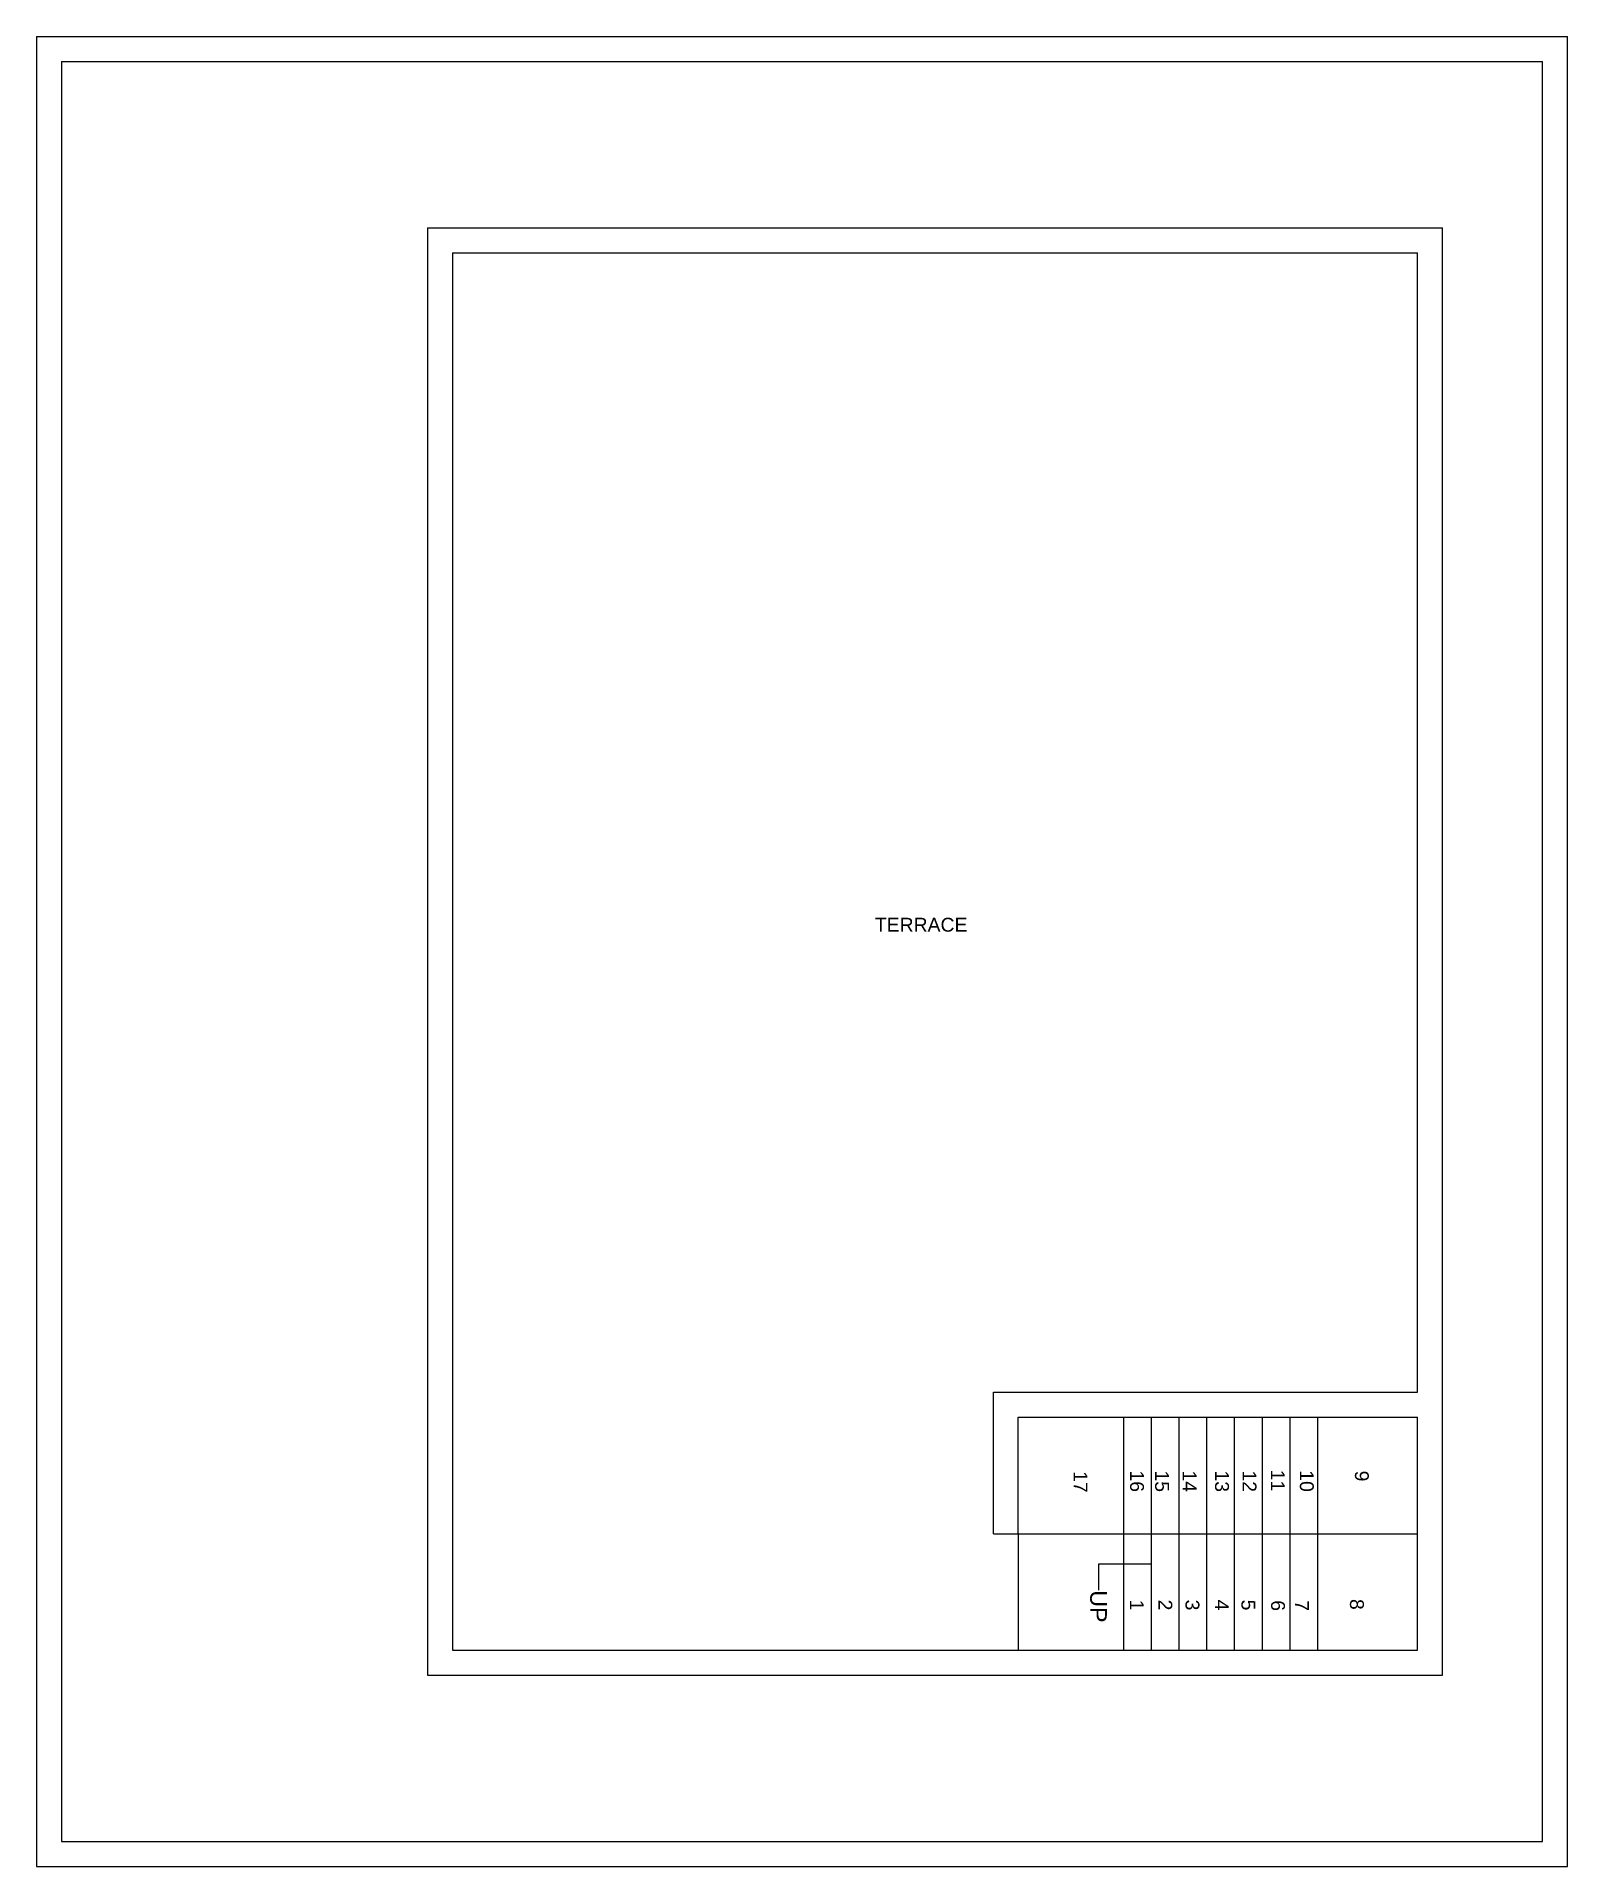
# Model space of a CAD drawing. Header units: feet. Extents: x -35 to 1857, y 11 to 671.
# Drawn here: x 1305 to 1857, y 11 to 671 of the extents above; entities that cross this region are included whole.
import ezdxf
from ezdxf import colors
from ezdxf.entities.mleader import LeaderData, LeaderLine
from ezdxf.math import Vec2, Vec3

# ---------------------------------------------------------------- set-up
doc = ezdxf.new("R2010")
doc.units = ezdxf.units.FT
doc.header["$MEASUREMENT"] = 0
for name, color, linetype in [('Boundary', 7, 'Continuous'), ('Staircase', 7, 'Continuous'), ('Staircase_innerwall', 7, 'Continuous'), ('Staircase_outertwall', 7, 'Continuous'), ('Terrace', 7, 'Continuous')]:
    doc.layers.add(name, color=color, linetype=linetype)
doc.styles.get("Standard").update_dxf_attribs({"font": 'arial.ttf'})

msp = doc.modelspace()

# ---------------------------------------------------------------- texts
at = {"layer": 'Staircase', "char_height": 5, "width": 33.9424, "attachment_point": 1, "rotation": 270}
for s, insert in [('17', (1684.3, 153.87)), ('16', (1704.67, 154.1)), ('15', (1713.7, 154.1)), ('14', (1723.62, 154.1)), ('13', (1735.32, 154.1)), ('12', (1745.24, 154.1)), ('11', (1755.42, 154.39)), ('10', (1765.89, 154.17)), ('9', (1785.75, 154.03)), ('1', (1704.6, 107.51)), ('2', (1714.86, 107.51)), ('3', (1724.65, 107.51)), ('4', (1735.24, 107.51)), ('5', (1744.82, 107.51)), ('6', (1755.51, 107.29)), ('7', (1764.15, 107.29)), ('8', (1783.96, 107.75))]:
    msp.add_mtext(s, dxfattribs=dict(at, insert=insert))
at = {"layer": 'Terrace', "insert": (1607.63, 353.45), "char_height": 5, "width": 33.9424, "attachment_point": 1}
msp.add_mtext('TERRACE', dxfattribs=at)

# ---------------------------------------------------------------- linework, layer by layer
at = {"layer": 'Boundary'}
for p, q in [((1305.36, 671.29), (1857.36, 671.29)), ((1305.36, 671.29), (1305.36, 11.29)), ((1857.36, 11.29), (1857.36, 671.29)), ((1314.36, 662.29), (1848.36, 662.29)), ((1314.36, 662.29), (1314.36, 20.29)), ((1848.36, 20.29), (1848.36, 662.29)), ((1446.36, 602.29), (1812.36, 602.29)), ((1446.36, 602.29), (1446.36, 80.29)), ((1812.36, 80.29), (1812.36, 602.29)), ((1446.36, 80.29), (1812.36, 80.29)), ((1314.36, 20.29), (1848.36, 20.29)), ((1305.36, 11.29), (1857.36, 11.29))]:
    msp.add_line(p, q, dxfattribs=at)
at = {"layer": 'Staircase'}
for p, q in [((1697.36, 89.12), (1697.36, 173.12)), ((1707.36, 89.12), (1707.36, 173.12)), ((1717.36, 89.12), (1717.36, 173.12)), ((1727.36, 89.12), (1727.36, 173.12)), ((1737.36, 89.12), (1737.36, 173.12)), ((1747.36, 89.12), (1747.36, 173.12)), ((1757.36, 89.12), (1757.36, 173.12)), ((1767.36, 89.12), (1767.36, 173.12)), ((1650.36, 131.29), (1803.36, 131.29))]:
    msp.add_line(p, q, dxfattribs=at)
at = {"layer": 'Staircase_innerwall'}
msp.add_line((1659.36, 131.46), (1659.36, 89.29), dxfattribs=at)
at = {"layer": 'Staircase_outertwall'}
for p, q in [((1659.36, 173.29), (1803.36, 173.29)), ((1659.36, 131.46), (1659.36, 173.29)), ((1803.36, 89.29), (1803.36, 173.29)), ((1650.36, 89.29), (1803.36, 89.29))]:
    msp.add_line(p, q, dxfattribs=at)
at = {"layer": 'Terrace'}
for p, q in [((1455.36, 593.29), (1803.36, 593.29)), ((1455.36, 593.29), (1455.36, 89.29)), ((1803.36, 182.29), (1803.36, 593.29)), ((1650.36, 182.29), (1803.36, 182.29)), ((1650.36, 131.29), (1650.36, 182.29)), ((1455.36, 89.29), (1659.36, 89.29))]:
    msp.add_line(p, q, dxfattribs=at)

msp.set_redraw_order([(e.dxf.handle, doc.entitydb.next_handle()) for e in msp.query("TEXT MTEXT ATTDEF DIMENSION ARC_DIMENSION")])  # texts and dimensions are drawn at this point

# ---------------------------------------------------------------- leaders
at = {"layer": 'Staircase'}
ml = msp.add_multileader_mtext('Standard', dxfattribs=at)
ml.set_content('UP', color=256)
ml.set_leader_properties()
ml.build(insert=Vec2(0, 0))
ml.multileader.update_dxf_attribs({"dogleg_length": 0.36, "arrow_head_size": 0.18})
ctx = ml.context
ctx.base_point, ctx.char_height, ctx.arrow_head_size, ctx.landing_gap_size, ctx.plane_origin, ctx.plane_x_axis, ctx.plane_y_axis = Vec3(1688.23, 110.98), 6, 0.18, 0.09, Vec3(1697.63, 120.34), Vec3(0, -1), Vec3(1, 0)
notes = []
notes.append((ctx, [(0, (1, 1, 0), (1688.23, 120.34), (0, -1), 9.36, [(0, [(1707.63, 120.34)], 0, [])])]))
ctx.mtext.insert, ctx.mtext.text_direction, ctx.mtext.rotation, ctx.mtext.flow_direction = Vec3(1691.28, 110.89), Vec3(0, -1), 4.712389, 5
for ctx, leaders in notes:
    for number, flags, end, landing, length, lines in leaders:
        leader = LeaderData()
        leader.index, (leader.has_last_leader_line, leader.has_dogleg_vector, leader.attachment_direction) = number, flags
        leader.last_leader_point, leader.dogleg_vector, leader.dogleg_length = Vec3(end), Vec3(landing), length
        for number, points, colour, breaks in lines:
            line = LeaderLine()
            line.index, line.vertices, line.color, line.breaks = number, Vec3.list(points), colors.encode_raw_color(colour), breaks
            leader.lines.append(line)
        ctx.leaders.append(leader)

doc.saveas('drawing.dxf')
